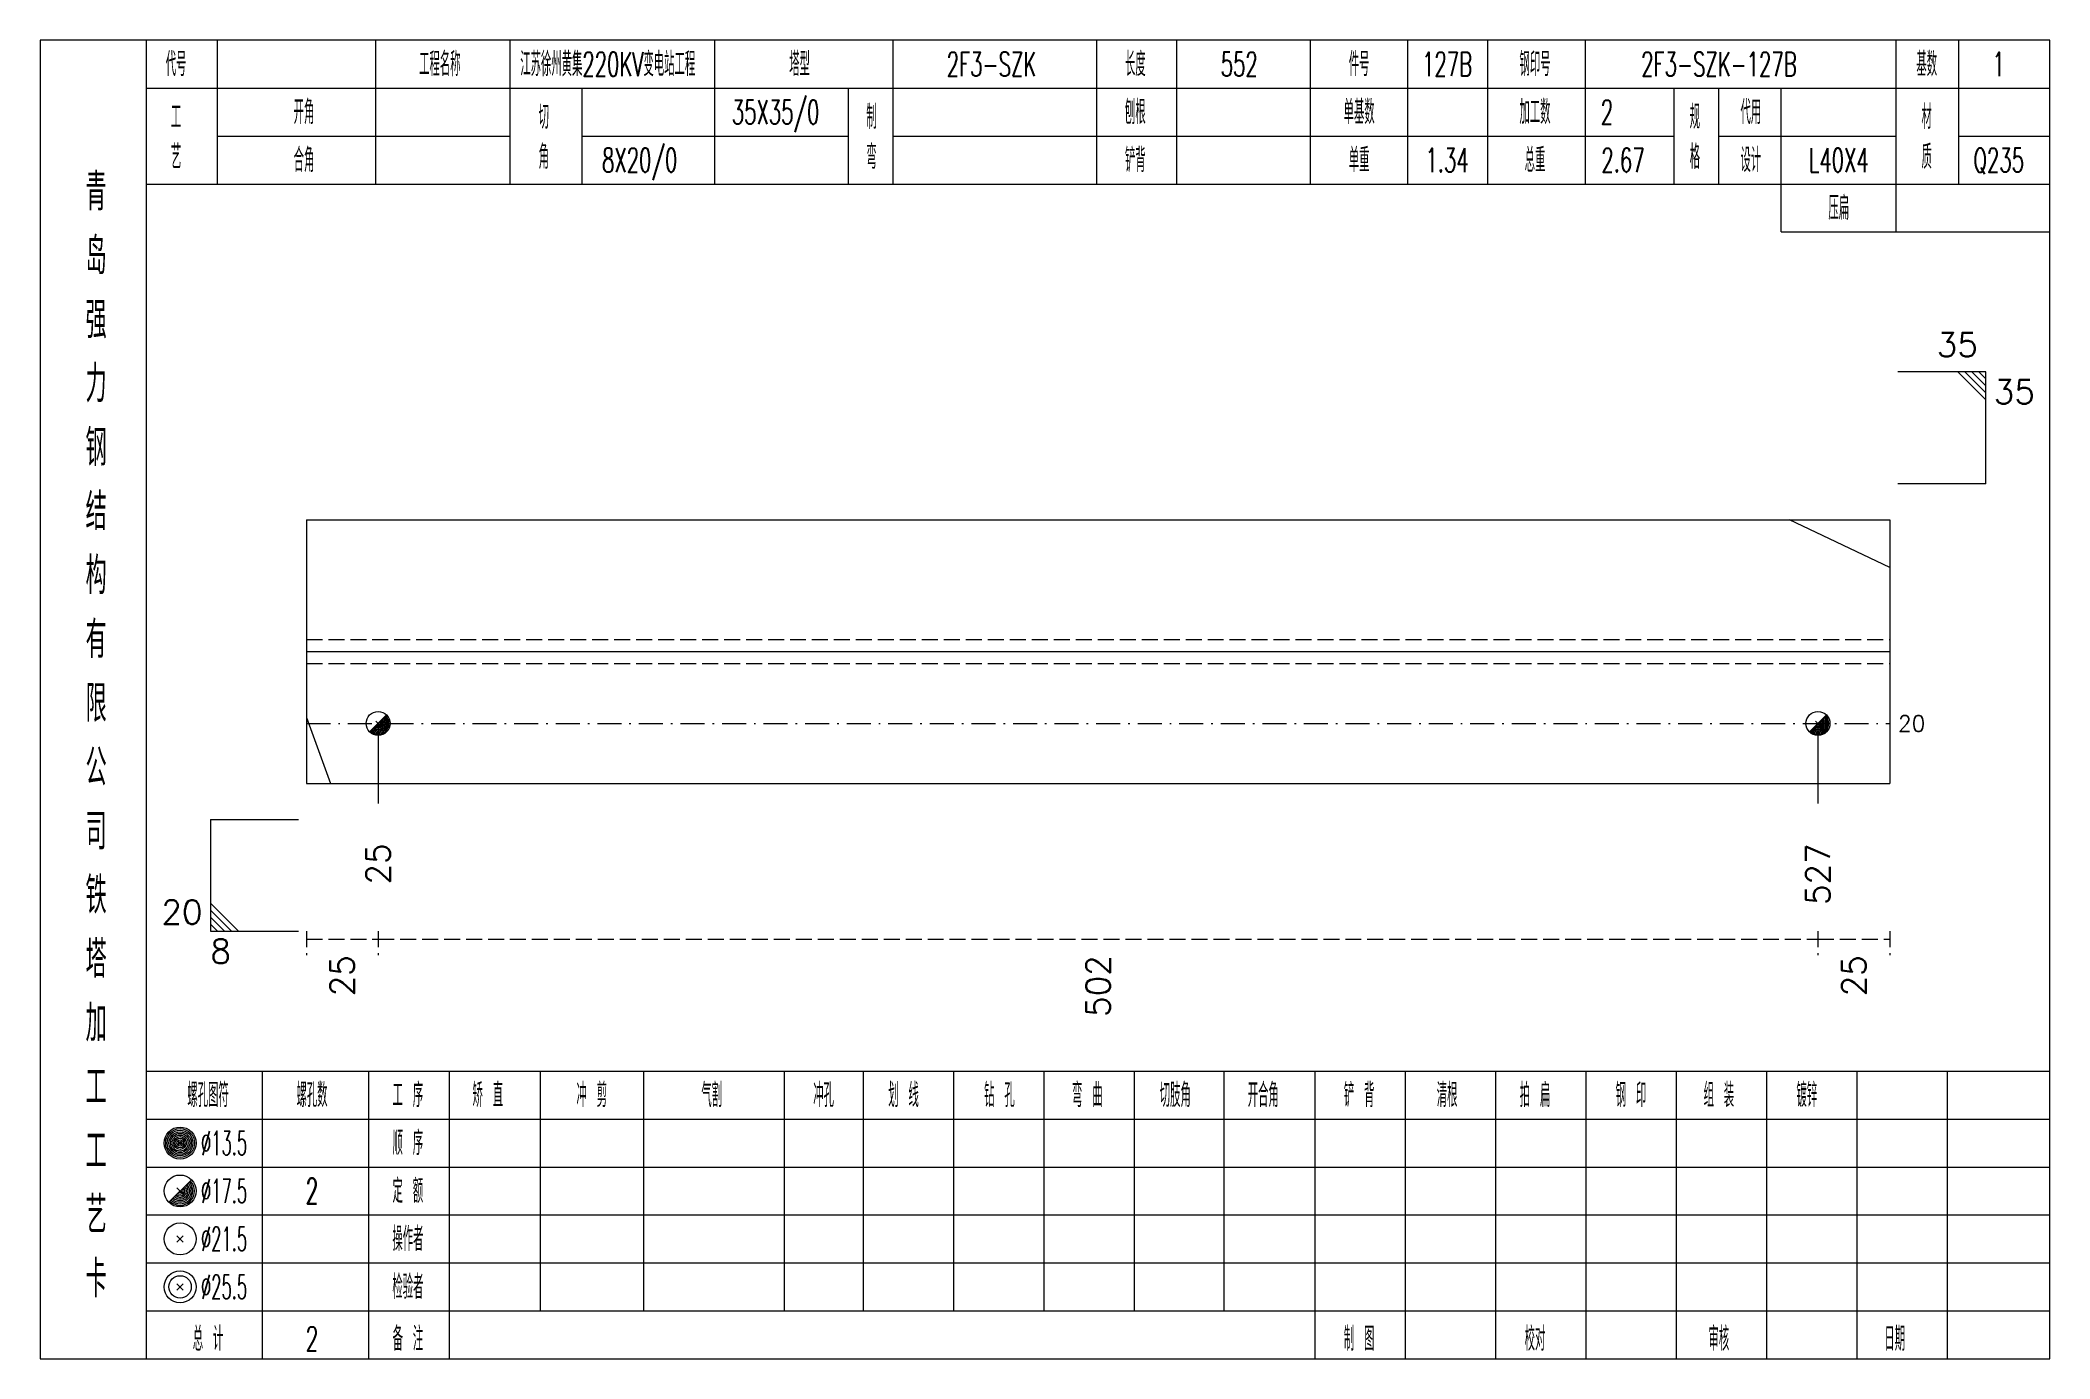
# Model space of a CAD drawing. Extents: x 0 to 4623, y -1159 to 4890.
# Drawn here: x 4048.2 to 4299.6, y 4500 to 4665 of the extents above; entities that cross this region are included whole.
import ezdxf
from ezdxf.enums import TextEntityAlignment as Align

# ---------------------------------------------------------------- set-up
doc = ezdxf.new("R2010")
doc.units = 0
doc.header["$MEASUREMENT"] = 0
doc.linetypes.add('一点画线', pattern=[5.2, 3, -1, 0.2, -1])
doc.linetypes.add('虚线', pattern=[2.75, 2, -0.75])
doc.layers.get('0').update_dxf_attribs({"linetype": 'CONTINUOUS', "lineweight": 25})
for name, color, linetype, lineweight in [('1', 7, 'CONTINUOUS', 25), ('4', 7, 'CONTINUOUS', 25), ('5', 7, 'CONTINUOUS', 25)]:
    doc.layers.add(name, color=color, linetype=linetype, lineweight=lineweight)
doc.styles.get("Standard").update_dxf_attribs({"font": 'simplex.shx', "width": 0.7, "height": 3, "bigfont": 'gbhzfs.shx'})

msp = doc.modelspace()

# ---------------------------------------------------------------- texts
at = {"color": 7, "linetype": 'Continuous', "lineweight": 13}
for s, p in [('35', (4290.6, 4624.5)), ('20', (4068.5, 4553.5))]:
    msp.add_text(s, height=3, dxfattribs=at).set_placement(p, align=Align.BOTTOM_RIGHT)
for s, p in [('35', (4292.6, 4622.5)), ('8', (4069.5, 4552.5))]:
    msp.add_text(s, height=3, dxfattribs=at).set_placement(p, align=Align.TOP_LEFT)
msp.add_text('20', height=2, dxfattribs=at).set_placement((4280.6, 4579.5), align=Align.MIDDLE_LEFT)
at = {"color": 8, "linetype": 'Continuous', "lineweight": 9}
for s, p in [('25', (4085.986, 4550.5)), ('502', (4180.536, 4550.5)), ('25', (4275.1, 4550.5))]:
    msp.add_text(s, height=3, rotation=90, dxfattribs=at).set_placement(p, align=Align.MIDDLE_RIGHT)
at = {"layer": '1', "color": 7, "linetype": 'Continuous', "lineweight": 13}
for s, p in [('25', (4090.472, 4564.5)), ('527', (4270.6, 4564.5))]:
    msp.add_text(s, height=3, rotation=90, dxfattribs=at).set_placement(p, align=Align.MIDDLE_RIGHT)
at = {"layer": '4', "color": 1, "linetype": 'Continuous', "lineweight": 13}
for s, height, width, p in [('代号', 3, 0.6, (4065.2, 4662)), ('工程名称', 3, 0.6, (4098.2, 4662)), ('江苏徐州黄集220KV变电站工程', 3, 0.6, (4119.2, 4662)), ('塔型', 3, 0.6, (4143.2, 4662)), ('2F3-SZK', 3, 0.6, (4167.2, 4662)), ('长度', 3, 0.6, (4185.2, 4662)), ('552', 3, 0.6, (4198.2, 4662)), ('件号', 3, 0.6, (4213.2, 4662)), ('127B', 3, 0.6, (4224.2, 4662)), ('钢印号', 3, 0.6, (4235.2, 4662)), ('2F3-SZK-127B', 3, 0.6, (4258.2, 4662)), ('基数', 3, 0.6, (4284.2, 4662)), ('1', 3, 0.6, (4293.2, 4662)), ('工', 3, 0.6, (4065.2, 4655.4)), ('开角', 3, 0.6, (4081.2, 4656)), ('切', 3, 0.6, (4111.2, 4655.4)), ('35X35/0', 3, 0.6, (4140.2, 4656)), ('制', 3, 0.6, (4152.2, 4655.4)), ('刨根', 3, 0.6, (4185.2, 4656)), ('单基数', 3, 0.6, (4213.2, 4656)), ('加工数', 3, 0.6, (4235.2, 4656)), ('2', 3, 0.6, (4244.2, 4656)), ('规', 3, 0.6, (4255.2, 4655.4)), ('代用', 3, 0.6, (4262.2, 4656)), ('材', 3, 0.6, (4284.2, 4655.4)), ('艺', 3, 0.6, (4065.2, 4650.4)), ('合角', 3, 0.6, (4081.2, 4650)), ('角', 3, 0.6, (4111.2, 4650.4)), ('8X20/0', 3, 0.6, (4123.2, 4650)), ('弯', 3, 0.6, (4152.2, 4650.4)), ('铲背', 3, 0.6, (4185.2, 4650)), ('单重', 3, 0.6, (4213.2, 4650)), ('1.34', 3, 0.6, (4224.2, 4650)), ('总重', 3, 0.6, (4235.2, 4650)), ('2.67', 3, 0.6, (4246.2, 4650)), ('格', 3, 0.6, (4255.2, 4650.4)), ('设计', 3, 0.6, (4262.2, 4650)), ('L40X4', 3, 0.6, (4273.2, 4650)), ('质', 3, 0.6, (4284.2, 4650.4)), ('Q235', 3, 0.6, (4293.2, 4650)), ('青', 4.6, 0.8, (4055.2, 4646)), ('压扁', 3, 0.6, (4273.2, 4644)), ('岛', 4.6, 0.8, (4055.2, 4638)), ('强', 4.6, 0.8, (4055.2, 4630)), ('力', 4.6, 0.8, (4055.2, 4622)), ('钢', 4.6, 0.8, (4055.2, 4614)), ('结', 4.6, 0.8, (4055.2, 4606)), ('构', 4.6, 0.8, (4055.2, 4598)), ('有', 4.6, 0.8, (4055.2, 4590)), ('限', 4.6, 0.8, (4055.2, 4582)), ('公', 4.6, 0.8, (4055.2, 4574)), ('司', 4.6, 0.8, (4055.2, 4566)), ('铁', 4.6, 0.8, (4055.2, 4558)), ('塔', 4.6, 0.8, (4055.2, 4550)), ('加', 4.6, 0.8, (4055.2, 4542)), ('工', 4.6, 0.8, (4055.2, 4534)), ('螺孔图符', 3, 0.6, (4069.2, 4533)), ('螺孔数', 3, 0.6, (4082.2, 4533)), ('工 序', 3, 0.6, (4094.2, 4533)), ('矫 直', 3, 0.6, (4104.2, 4533)), ('冲 剪', 3, 0.6, (4117.2, 4533)), ('气割', 3, 0.6, (4132.2, 4533)), ('冲孔', 3, 0.6, (4146.2, 4533)), ('划 线', 3, 0.6, (4156.2, 4533)), ('钻 孔', 3, 0.6, (4168.2, 4533)), ('弯 曲', 3, 0.6, (4179.2, 4533)), ('切肢角', 3, 0.6, (4190.2, 4533)), ('开合角', 3, 0.6, (4201.2, 4533)), ('铲 背', 3, 0.6, (4213.2, 4533)), ('清根', 3, 0.6, (4224.2, 4533)), ('拍 扁', 3, 0.6, (4235.2, 4533)), ('钢 印', 3, 0.6, (4247.2, 4533)), ('组 装', 3, 0.6, (4258.2, 4533)), ('镀锌', 3, 0.6, (4269.2, 4533)), ('工', 4.6, 0.8, (4055.2, 4526)), ('%%C13.5', 3, 0.5, (4071.2, 4527)), ('顺 序', 3, 0.6, (4094.2, 4527)), ('定 额', 3, 0.6, (4094.2, 4521)), ('艺', 4.6, 0.8, (4055.2, 4518)), ('%%C17.5', 3, 0.5, (4071.2, 4521)), ('2', 3.2, 0.6, (4082.2, 4521)), ('%%C21.5', 3, 0.5, (4071.2, 4515)), ('操作者', 3, 0.6, (4094.2, 4515)), ('卡', 4.6, 0.8, (4055.2, 4510)), ('%%C25.5', 3, 0.5, (4071.2, 4509)), ('检验者', 3, 0.6, (4094.2, 4509)), ('总 计', 3, 0.6, (4069.2, 4502.5)), ('2', 3, 0.6, (4082.2, 4502.5)), ('备 注', 3, 0.6, (4094.2, 4502.5)), ('制 图', 3, 0.6, (4213.2, 4502.5)), ('校对', 3, 0.6, (4235.2, 4502.5)), ('审核', 3, 0.6, (4258.2, 4502.5)), ('日期', 3, 0.6, (4280.2, 4502.5))]:
    msp.add_text(s, height=height, dxfattribs=dict(at, width=width)).set_placement(p, align=Align.MIDDLE_CENTER)

# ---------------------------------------------------------------- blocks, each defined once
blk = doc.blocks.new('孔17.5')
at = {"layer": '5', "color": 7, "linetype": 'Continuous', "lineweight": 13}
for p, q in [((-0.707, -0.707), (0.707, 0.707)), ((-0.2, 0.2), (0.2, -0.2))]:
    blk.add_line(p, q, dxfattribs=at)
blk.add_circle((0, 0), 1, dxfattribs=at)
for radius in [0.9, 0.8, 0.7, 0.6, 0.5, 0.4, 0.3, 0.2, 0.1]:
    blk.add_arc((0, 0), radius, 225, 45, dxfattribs=at)

# ---------------------------------------------------------------- linework, layer by layer
at = {"color": 7, "linetype": 'Continuous', "lineweight": 13}
for p, q in [((4291.6, 4623.5), (4280.6, 4623.5)), ((4288.1, 4623.5), (4291.6, 4620)), ((4288.975, 4623.5), (4291.6, 4620.875)), ((4289.85, 4623.5), (4291.6, 4621.75)), ((4290.725, 4623.5), (4291.6, 4622.625)), ((4291.6, 4609.5), (4291.6, 4623.5)), ((4291.6, 4609.5), (4280.6, 4609.5)), ((4279.6, 4599), (4267.039, 4605)), ((4081.5, 4580.25), (4084.5, 4572)), ((4090.472, 4579.5), (4090.472, 4569.5)), ((4270.6, 4579.5), (4270.6, 4569.5)), ((4069.5, 4567.5), (4080.5, 4567.5)), ((4069.5, 4567.5), (4069.5, 4553.5)), ((4073, 4553.5), (4069.5, 4557)), ((4072.125, 4553.5), (4069.5, 4556.125)), ((4071.25, 4553.5), (4069.5, 4555.25)), ((4070.375, 4553.5), (4069.5, 4554.375)), ((4069.5, 4553.5), (4080.5, 4553.5))]:
    msp.add_line(p, q, dxfattribs=at)
at = {"color": 7, "linetype": 'Continuous', "lineweight": 18}
for p, q in [((4081.5, 4605), (4081.5, 4572)), ((4081.5, 4605), (4279.6, 4605)), ((4279.6, 4605), (4279.6, 4572)), ((4081.5, 4588.5), (4279.6, 4588.5))]:
    msp.add_line(p, q, dxfattribs=at)
at = {"color": 1, "linetype": '虚线', "lineweight": 18}
for p, q in [((4081.5, 4590), (4279.6, 4590)), ((4081.5, 4587), (4279.6, 4587))]:
    msp.add_line(p, q, dxfattribs=at)
at = {"color": 3, "linetype": '一点画线', "lineweight": 13}
msp.add_line((4081.5, 4579.5), (4279.6, 4579.5), dxfattribs=at)
at = {"color": 8, "linetype": '虚线', "lineweight": 9}
for p, q in [((4081.5, 4553.5), (4081.5, 4550.5)), ((4090.472, 4553.5), (4090.472, 4550.5)), ((4090.472, 4553.5), (4090.472, 4550.5)), ((4270.6, 4553.5), (4270.6, 4550.5)), ((4270.6, 4553.5), (4270.6, 4550.5)), ((4279.6, 4553.5), (4279.6, 4550.5)), ((4081.5, 4552.5), (4090.472, 4552.5)), ((4090.472, 4552.5), (4270.6, 4552.5)), ((4270.6, 4552.5), (4279.6, 4552.5))]:
    msp.add_line(p, q, dxfattribs=at)
at = {"layer": '1', "color": 7, "linetype": 'Continuous', "lineweight": 18}
msp.add_line((4081.5, 4572), (4279.6, 4572), dxfattribs=at)
at = {"layer": '4', "color": 1, "linetype": 'Continuous', "lineweight": 18}
for p, q in [((4061.5, 4500), (4061.5, 4665)), ((4070.4, 4647), (4070.4, 4665)), ((4090.2, 4647), (4090.2, 4665)), ((4107, 4647), (4107, 4665)), ((4132.6, 4647), (4132.6, 4665)), ((4154.9, 4647), (4154.9, 4665)), ((4180.4, 4647), (4180.4, 4665)), ((4190.4, 4647), (4190.4, 4665)), ((4207.1, 4647), (4207.1, 4665)), ((4219.3, 4647), (4219.3, 4665)), ((4229.3, 4647), (4229.3, 4665)), ((4241.5, 4647), (4241.5, 4665)), ((4280.4, 4641), (4280.4, 4665)), ((4288.2, 4647), (4288.2, 4665)), ((4061.5, 4659), (4299.6, 4659)), ((4116, 4647), (4116, 4659)), ((4149.3, 4647), (4149.3, 4659)), ((4252.6, 4647), (4252.6, 4659)), ((4258.2, 4647), (4258.2, 4659)), ((4266, 4641), (4266, 4659)), ((4070.4, 4653), (4107, 4653)), ((4116, 4653), (4149.3, 4653)), ((4154.9, 4653), (4252.6, 4653)), ((4258.2, 4653), (4280.4, 4653)), ((4288.2, 4653), (4299.6, 4653)), ((4061.5, 4647), (4299.6, 4647)), ((4266, 4641), (4299.6, 4641)), ((4061.5, 4536), (4299.6, 4536)), ((4076, 4500), (4076, 4536)), ((4089.3, 4500), (4089.3, 4536)), ((4099.4, 4500), (4099.4, 4536)), ((4110.8, 4506), (4110.8, 4536)), ((4123.7, 4506), (4123.7, 4536)), ((4141.3, 4506), (4141.3, 4536)), ((4151.2, 4506), (4151.2, 4536)), ((4162.5, 4506), (4162.5, 4536)), ((4173.8, 4506), (4173.8, 4536)), ((4185.1, 4506), (4185.1, 4536)), ((4196.3, 4506), (4196.3, 4536)), ((4207.7, 4506), (4207.7, 4536)), ((4219, 4506), (4219, 4536)), ((4230.3, 4506), (4230.3, 4536)), ((4241.6, 4506), (4241.6, 4536)), ((4252.9, 4506), (4252.9, 4536)), ((4264.2, 4506), (4264.2, 4536)), ((4275.5, 4506), (4275.5, 4536)), ((4286.8, 4506), (4286.8, 4536)), ((4061.5, 4530), (4299.6, 4530)), ((4061.5, 4524), (4299.6, 4524)), ((4061.5, 4518), (4299.6, 4518)), ((4061.5, 4512), (4299.6, 4512)), ((4061.5, 4506), (4299.6, 4506)), ((4207.7, 4500), (4207.7, 4506)), ((4219, 4500), (4219, 4506)), ((4230.3, 4500), (4230.3, 4506)), ((4241.6, 4500), (4241.6, 4506)), ((4252.9, 4500), (4252.9, 4506)), ((4264.2, 4500), (4264.2, 4506)), ((4275.5, 4500), (4275.5, 4506)), ((4286.8, 4500), (4286.8, 4506))]:
    msp.add_line(p, q, dxfattribs=at)
at = {"layer": '4', "color": 7, "linetype": 'Continuous', "lineweight": 13}
for p, q in [((4065.5, 4526.8), (4065.9, 4527.2)), ((4065.9, 4526.8), (4065.5, 4527.2)), ((4064.286, 4519.586), (4067.114, 4522.414)), ((4065.3, 4521.4), (4066.1, 4520.6)), ((4065.3, 4514.6), (4066.1, 4515.4)), ((4065.3, 4515.4), (4066.1, 4514.6)), ((4065.3, 4508.6), (4066.1, 4509.4)), ((4065.3, 4509.4), (4066.1, 4508.6))]:
    msp.add_line(p, q, dxfattribs=at)
at = {"layer": '4', "color": 1, "linetype": 'Continuous', "lineweight": 18}
msp.add_lwpolyline([(4048.2, 4665), (4048.2, 4500), (4299.6, 4500), (4299.6, 4665)], close=True, dxfattribs=at)
at = {"layer": '4', "color": 7, "linetype": 'Continuous', "lineweight": 13}
for centre, radius in [((4065.7, 4527), 2), ((4065.7, 4527), 1.8), ((4065.7, 4527), 1.6), ((4065.7, 4527), 1.4), ((4065.7, 4527), 1.2), ((4065.7, 4527), 1), ((4065.7, 4527), 0.8), ((4065.7, 4527), 0.6), ((4065.7, 4527), 0.4), ((4065.7, 4527), 0.2), ((4065.7, 4521), 2), ((4065.7, 4515), 2), ((4065.7, 4509), 2), ((4065.7, 4509), 1.4)]:
    msp.add_circle(centre, radius, dxfattribs=at)
for radius in [1.8, 1.6, 1.4, 1.2, 1, 0.8, 0.6, 0.4, 0.2]:
    msp.add_arc((4065.7, 4521), radius, 225, 45, dxfattribs=at)

# ---------------------------------------------------------------- block references
at = {"layer": '1', "color": 7, "linetype": 'Continuous', "lineweight": 13, "xscale": 1.5, "yscale": 1.5, "zscale": 1.5}
for p in [(4090.472, 4579.5), (4270.6, 4579.5)]:
    msp.add_blockref('孔17.5', p, dxfattribs=at)

msp.set_redraw_order([(e.dxf.handle, doc.entitydb.next_handle()) for e in msp.query("TEXT MTEXT ATTDEF DIMENSION ARC_DIMENSION")])  # texts and dimensions are drawn at this point

doc.saveas('drawing.dxf')
